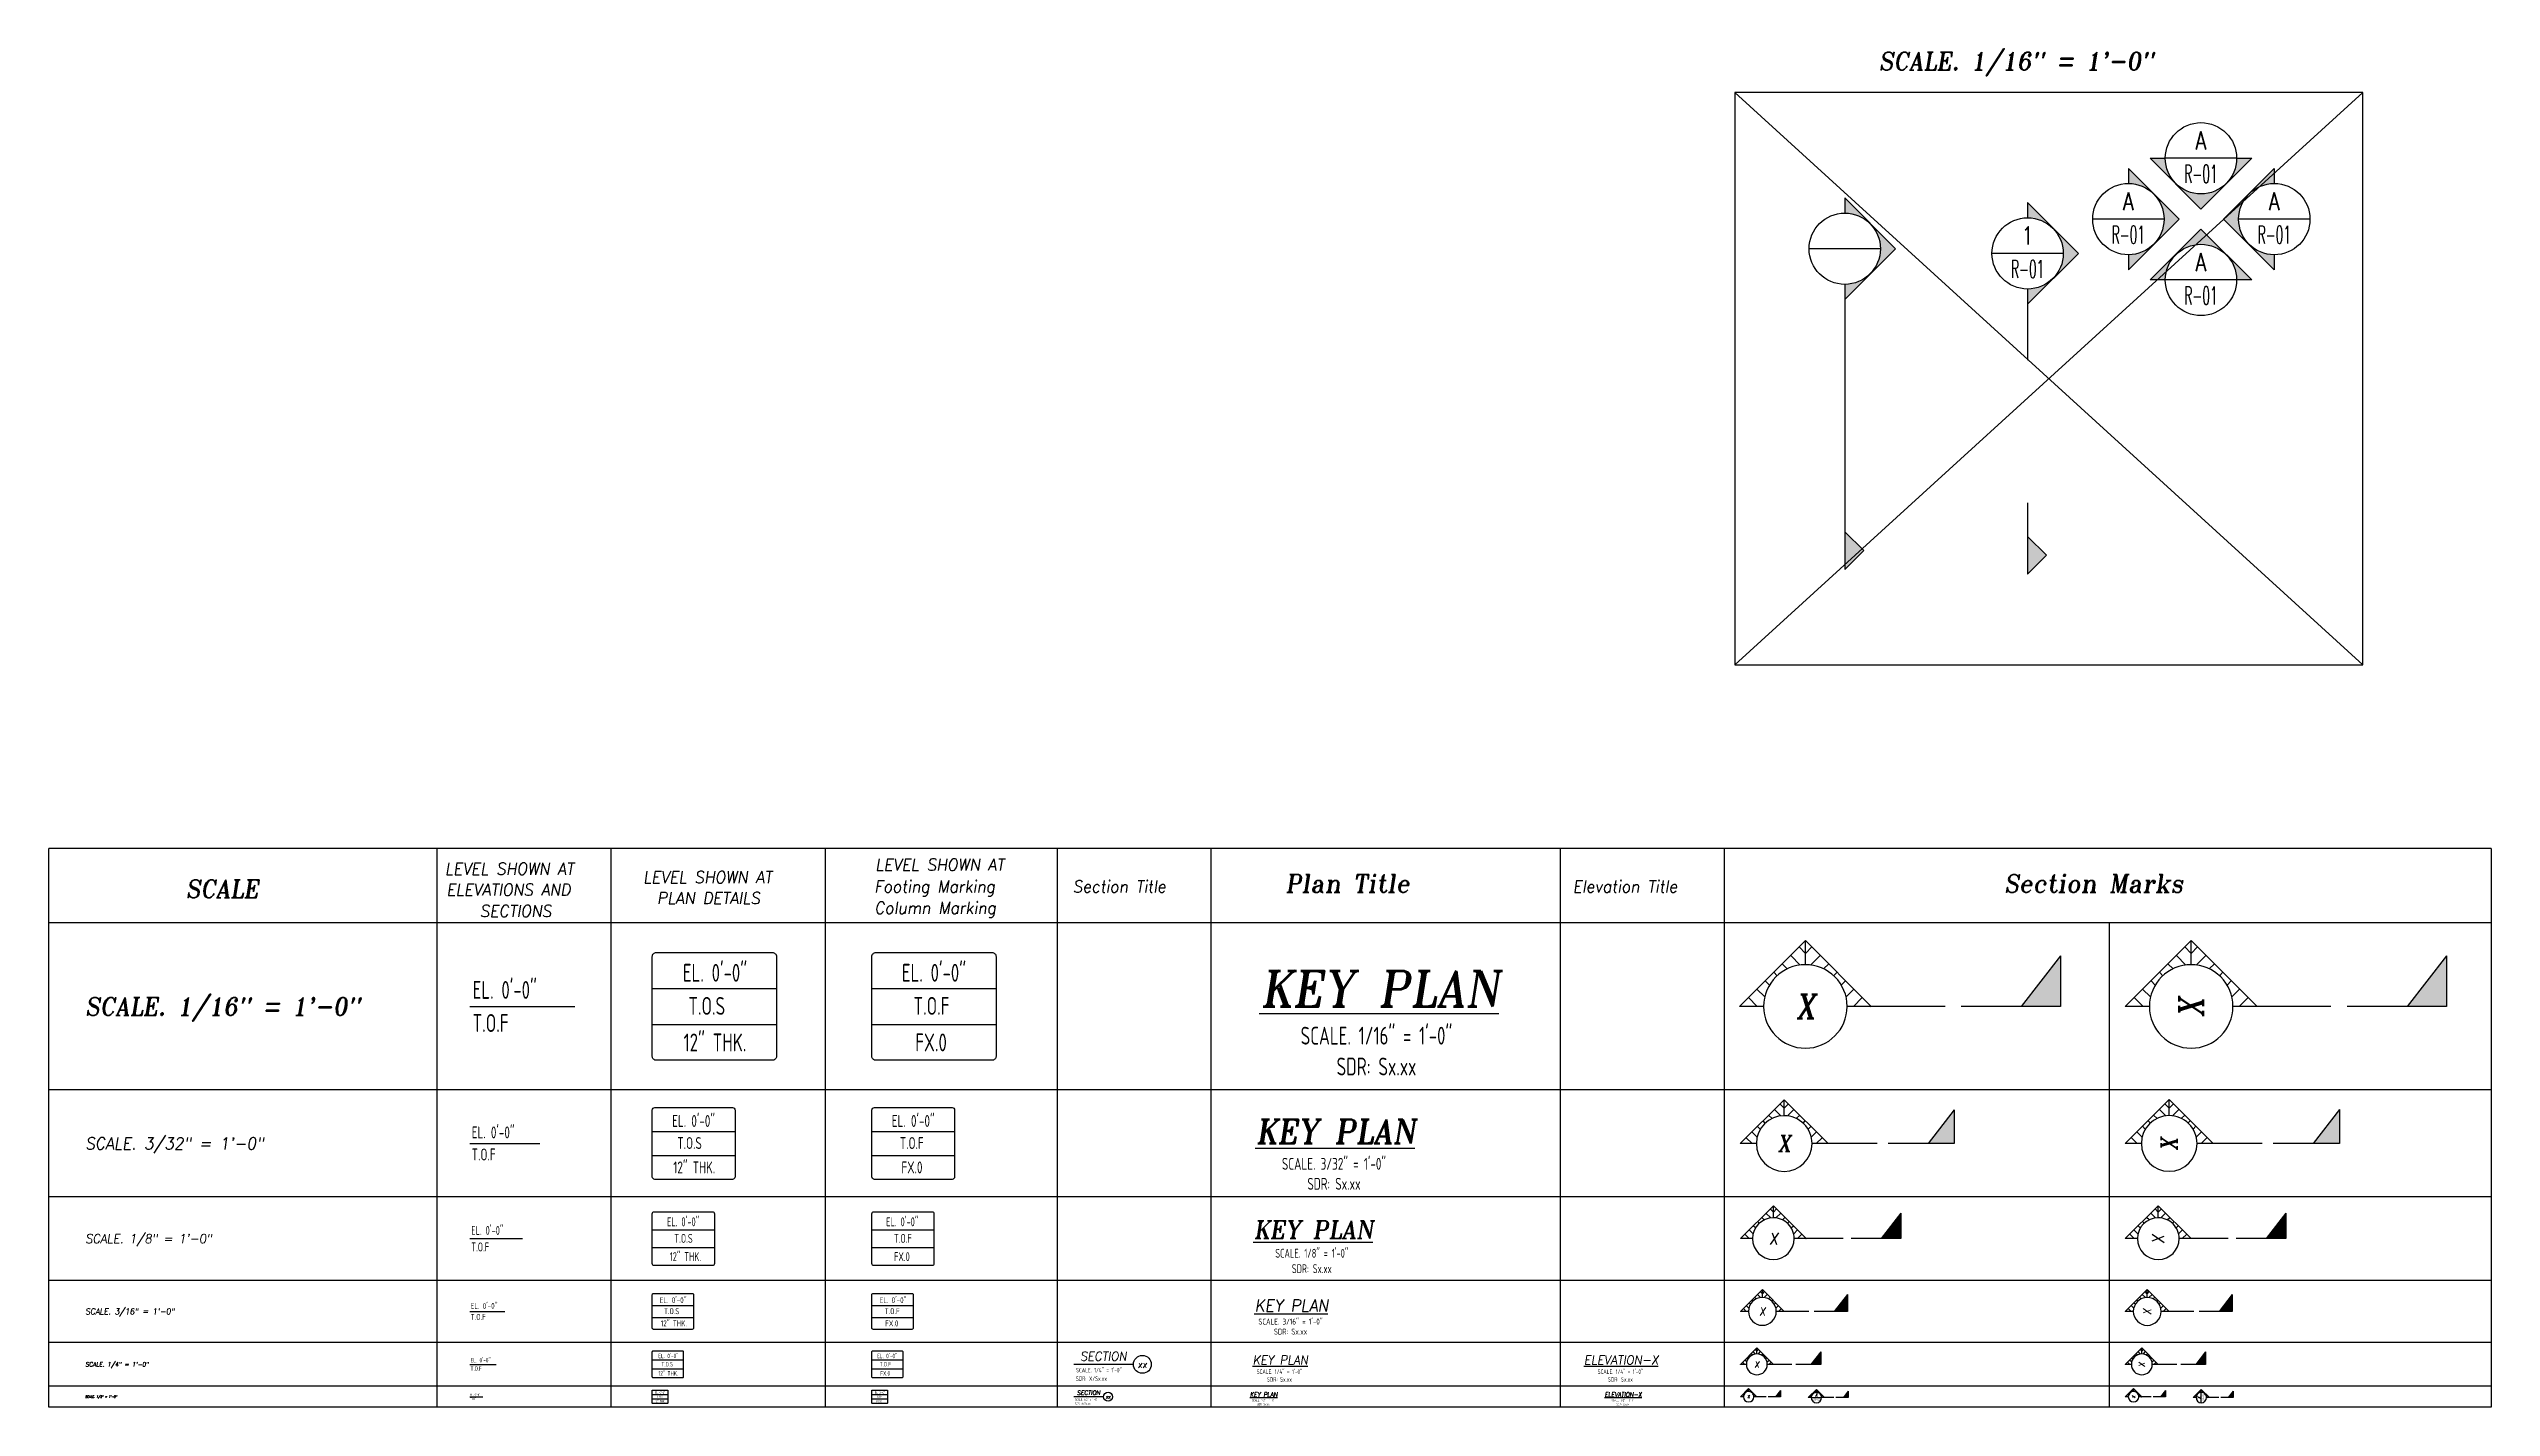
# Model space of a CAD drawing. Header units: inches. Extents: x -3675 to 25720, y -2273 to 5046.
# Drawn here: x -3675 to -1210, y 466 to 1837 of the extents above; entities that cross this region are included whole.
import ezdxf
from ezdxf.enums import TextEntityAlignment as Align

# ---------------------------------------------------------------- set-up
doc = ezdxf.new("R2010")
doc.units = ezdxf.units.IN
doc.header["$LTSCALE"] = 0.025
doc.header["$MEASUREMENT"] = 0
doc.layers.get('0').update_dxf_attribs({"linetype": 'CONTINUOUS'})
doc.layers.get('Defpoints').update_dxf_attribs({"linetype": 'CONTINUOUS'})
for name, color, linetype in [('0-25TEXT', 7, 'CONTINUOUS'), ('0-35TEXT', 3, 'CONTINUOUS'), ('0-50', 10, 'CONTINUOUS'), ('3', 3, 'CONTINUOUS'), ('FOOTING MARK', 3, 'CONTINUOUS'), ('Hgblock', 7, 'CONTINUOUS')]:
    doc.layers.add(name, color=color, linetype=linetype)
doc.styles.add('AR', font='ARCHQUIK.shx', dxfattribs={"width": 0.8})
doc.styles.add('ROMANS', font='romans.shx', dxfattribs={"width": 0.57})
doc.styles.add('ROMANT', font='romant')

msp = doc.modelspace()

# ---------------------------------------------------------------- texts
at = {"color": 7, "linetype": 'Continuous', "style": 'ROMANT', "oblique": 9, "width": 0.95}
for s, height, p in [('SCALE. 1/16" = 1\'-0"', 18, (-1828.22063, 1816.04823)), ('LEVEL SHOWN AT', 12, (-3275.6822, 1003.60802)), ('LEVEL SHOWN AT', 12, (-2841.1721, 1007.74487)), ('SCALE', 18, (-3537.11272, 980.26932)), ('ELEVATIONS AND', 12, (-3274.06662, 982.5044)), ('LEVEL SHOWN AT', 12, (-3075.57947, 995.10721)), ('Footing Marking', 12, (-2842.17569, 985.70511)), ('Section Title', 12, (-2641.89509, 985.70511)), ('Plan Title', 18, (-2427.20308, 985.70511)), ('Elevation Title', 12, (-2137.26922, 985.70511)), ('Section Marks', 18, (-1701.52911, 985.70511)), ('SECTIONS', 12, (-3240.42245, 960.92846)), ('PLAN DETAILS', 12, (-3061.58674, 974.00359)), ('Column Marking', 12, (-2842.17569, 964.17426)), ('SCALE. 1/16" = 1\'-0"', 18, (-3638.62493, 861.55507)), ('SCALE. 3/32" = 1\'-0"', 12, (-3638.62493, 726.25531)), ('SCALE. 1/8" = 1\'-0"', 9, (-3638.62493, 631.58469)), ('SCALE. 3/16" = 1\'-0"', 6, (-3638.62493, 559.63634)), ('SCALE. 1/4" = 1\'-0"', 4.5, (-3638.62493, 506.89447)), ('SCALE. 1/2" = 1\'-0"', 2.25, (-3638.62493, 475.32463))]:
    msp.add_text(s, height=height, dxfattribs=at).set_placement(p)
for s, height, p in [('%%UKEY PLAN', 36, (-2331.71678, 870.55507)), ('%%UKEY PLAN', 24, (-2376.46178, 732.25531)), ('%%UKEY PLAN', 18, (-2398.83428, 636.08469)), ('%%UKEY PLAN', 12, (-2421.20678, 562.63634)), ('%%UKEY PLAN', 9, (-2432.39303, 509.14447)), ('%%UELEVATION-X', 9, (-2088.27576, 509.14447)), ('%%UKEY PLAN', 4.5, (-2449.1724, 476.44963)), ('%%UELEVATION-X', 4.5, (-2086.32652, 476.44963))]:
    msp.add_text(s, height=height, dxfattribs=at).set_placement(p, align=Align.CENTER)
at = {"layer": '0-35TEXT', "style": 'AR'}
for s, height, width, p in [('EL. 0\'-0"', 17.99955, 0.8, (-3003.05234, 895.52911)), ('T.O.S', 17.99955, 0.8, (-3011.36375, 862.0999)), ('12" THK.', 17.99955, 0.8, (-3003.04683, 825.20636)), ('SCALE. 1/16" = 1\'-0"', 17.99955, 0.8, (-2335.37512, 832.03002)), ('SDR: Sx.xx', 17.99955, 0.8, (-2335.37512, 800.91483)), ('EL. 0\'-0"', 11.9997, 0.8, (-3024.69752, 748.90467)), ('12" THK.', 11.9997, 0.8, (-3024.01634, 702.02284)), ('T.O.S', 11.9997, 0.8, (-3028.73436, 726.61853)), ('SCALE. 3/32" = 1\'-0"', 12, 0.8, (-2378.29095, 705.6488)), ('SDR: Sx.xx', 12, 0.8, (-2378.29095, 685.47323)), ('EL. 0\'-0"', 8.999775, 0.8, (-3035.27317, 648.57171)), ('12" THK.', 8.999775, 0.8, (-3032.94239, 613.41033)), ('T.O.S', 8.999775, 0.8, (-3034.82854, 631.8571)), ('SCALE. 1/8" = 1\'-0"', 8.999775, 0.8, (-2400.66345, 616.82216)), ('SDR: Sx.xx', 8.999775, 0.8, (-2400.66345, 601.26457)), ('EL. 0\'-0"', 5.99985, 0.8, (-3045.27015, 570.96102)), ('12" THK.', 5.99985, 0.8, (-3044.61364, 547.5201)), ('T.O.S', 5.99985, 0.8, (-3046.82137, 559.81795)), ('SCALE. 3/16" = 1\'-0"', 6, 0.8, (-2422.12136, 549.33309)), ('SDR: Sx.xx', 6, 0.8, (-2422.12136, 539.2453)), ('EL. 0\'-0"', 4.499887, 0.8, (-3050.11457, 515.38798)), ('12" THK.', 4.499887, 0.8, (-3050.29726, 497.80729)), ('T.O.S', 4.499887, 0.8, (-3051.29915, 507.03067)), ('SCALE. 1/4" = 1\'-0"', 4.4998875, 0.8, (-2433.30761, 499.51321)), ('SDR: Sx.xx', 4.499887, 0.8, (-2433.30761, 491.73441)), ('SCALE. 1/4" = 1\'-0"', 4.4998875, 0.8, (-2089.19035, 499.51321)), ('SDR: Sx.xx', 4.499887, 0.8, (-2089.19035, 491.73441)), ('12" THK.', 2.249944, 0.8, (-3058.51708, 470.78105)), ('EL. 0\'-0"', 2.249944, 0.8, (-3058.42783, 479.57139)), ('T.O.S', 2.249944, 0.8, (-3058.53848, 475.39274)), ('SCALE. 1/2" = 1\'-0"', 2.2499437, 0.8, (-2449.6297, 471.634)), ('SDR: Sx.xx', 2.249944, 0.8, (-2449.6297, 467.74461)), ('SCALE. 1/2" = 1\'-0"', 2.2499437, 0.8, (-2086.78382, 471.634)), ('SDR: Sx.xx', 2.249944, 0.8, (-2086.78382, 467.74461)), ('XX-XX', 2, 0.7, (-1891.13057, 472.6208))]:
    msp.add_text(s, height=height, dxfattribs=dict(at, width=width)).set_placement(p, align=Align.CENTER)
at = {"layer": '0-35TEXT', "style": 'AR', "width": 0.8}
for s, height, p in [('EL. 0\'-0"', 17.99955, (-3247.7178, 878.23385)), ('T.O.F', 17.99955, (-3247.7178, 844.80464)), ('EL. 0\'-0"', 11.9997, (-3248.65205, 737.3745)), ('T.O.F', 11.9997, (-3248.65205, 715.08836)), ('EL. 0\'-0"', 8.999775, (-3249.11917, 639.92408)), ('T.O.F', 8.999775, (-3249.11917, 623.20947)), ('EL. 0\'-0"', 5.99985, (-3249.58629, 565.19594)), ('T.O.F', 5.99985, (-3249.58629, 554.05286)), ('T.O.F', 4.499887, (-3249.81985, 502.70686)), ('EL. 0\'-0"', 4.499887, (-3249.81985, 511.06416)), ('SDR: X/Sx.xx', 4.4998875, (-2638.80465, 492.51269)), ('SCALE. 1/4" = 1\'-0"', 4.4998875, (-2638.61106, 501.06362)), ('T.O.F', 2.249944, (-3250.1702, 473.23083)), ('EL. 0\'-0"', 2.249944, (-3250.1702, 477.40948)), ('SDR: X/Sx.xx', 2.2499437, (-2639.84812, 468.2628)), ('SCALE. 1/2" = 1\'-0"', 2.2499437, (-2639.75132, 472.47087))]:
    msp.add_text(s, height=height, dxfattribs=at).set_placement(p)
at = {"layer": '0-35TEXT', "style": 'AR', "width": 0.7}
msp.add_text('XX-XX', height=2, rotation=90, dxfattribs=at).set_placement((-1499.85598, 475.86224), align=Align.CENTER)
at = {"layer": 'FOOTING MARK', "style": 'AR', "width": 0.8}
for s, height, p in [('EL. 0\'-0"', 17.99955, (-2782.03433, 895.52911)), ('T.O.F', 17.99955, (-2784.55525, 862.0999)), ('FX.0', 17.99955, (-2785.0023, 825.20636)), ('EL. 0\'-0"', 11.9997, (-2803.00857, 748.90467)), ('T.O.F', 11.9997, (-2804.4383, 726.61853)), ('FX.0', 11.9997, (-2804.26391, 702.02284)), ('EL. 0\'-0"', 8.999775, (-2814.05874, 648.57171)), ('T.O.F', 8.999775, (-2813.44215, 631.8571)), ('FX.0', 8.999775, (-2814.40681, 613.41033)), ('EL. 0\'-0"', 5.99985, (-2823.28731, 570.96102)), ('T.O.F', 5.99985, (-2824.2466, 559.81795)), ('FX.0', 5.99985, (-2824.60231, 547.5201)), ('EL. 0\'-0"', 4.499887, (-2829.24736, 515.38798)), ('T.O.F', 4.499887, (-2831.20009, 507.03067)), ('FX.0', 4.499887, (-2831.29824, 497.80729)), ('EL. 0\'-0"', 2.249944, (-2836.55958, 479.57139)), ('T.O.F', 2.249944, (-2837.34999, 475.39274)), ('FX.0', 2.249944, (-2837.44639, 470.78105))]:
    msp.add_text(s, height=height, dxfattribs=at).set_placement(p, align=Align.CENTER)

# ---------------------------------------------------------------- blocks, each defined once
blk = doc.blocks.new('SECT1')
at = {"color": 7, "linetype": 'Continuous'}
blk.add_line((0.627, 0), (-0.627, 0), dxfattribs=at)
blk.add_circle((0.815, 0), 0.188, dxfattribs=at)
at = {"color": 7, "linetype": 'Continuous', "style": 'ROMANT', "oblique": 9, "width": 0.95}
blk.add_text('SECTION', height=0.1875, dxfattribs=at).set_placement((-0.006, 0.077), align=Align.CENTER)
blk.add_attdef('SECT1', text='', height=0.141, dxfattribs=at).set_placement((0.815, 0), align=Align.MIDDLE)
blk = doc.blocks.new('SECTARO')
at = {"linetype": 'Continuous'}
blk.add_line((33.32, 16.99), (20.13, 0), dxfattribs=at)
for p, q in [((33.32, 16.99), (33.32, 0)), ((33.32, 0), (0, 0))]:
    blk.add_line(p, q)
for points in [[(33.32, 0), (33.32, 16.99), (33.32, 0), (20.13, 0)], [(33.32, 16.99), (20.13, 0), (33.32, 0), (33.32, 16.99)]]:
    blk.add_solid(points, dxfattribs=at)
blk = doc.blocks.new('*X3')
at = {"color": 0, "linetype": 'Continuous'}
for p, q in [((-1.108, 0.278), (-1.075, 0.312)), ((-1.081, 0.217), (-1.031, 0.267)), ((-1.013, 0.197), (-0.986, 0.223)), ((-0.96, 0.161), (-0.942, 0.179)), ((-0.92, 0.112), (-0.898, 0.135)), ((-0.895, 0.05), (-0.854, 0.091)), ((-0.856, 0), (-0.81, 0.046)), ((-0.768, 0), (-0.765, 0.002))]:
    blk.add_line(p, q, dxfattribs=at)
blk = doc.blocks.new('*X2')
at = {"color": 0, "linetype": 'Continuous'}
for p, q in [((-1.108, 0.278), (-1.075, 0.312)), ((-0.96, 0.161), (-0.942, 0.179)), ((-0.856, 0), (-0.81, 0.046))]:
    blk.add_line(p, q, dxfattribs=at)
blk = doc.blocks.new('SECTNU')
at = {"linetype": 'Continuous'}
blk.add_line((-24.74, 0), (-32.81, 0), dxfattribs=at)
blk.add_line((0, 0), (-24.74, 0))
at = {"layer": '3'}
for p, q in [((-68.89, 0), (-46.81, 22.07)), ((-60.81, 0), (-68.89, 0))]:
    blk.add_line(p, q, dxfattribs=at)
at = {"layer": '3', "linetype": 'Continuous'}
blk.add_line((-46.81, 14), (-46.81, 22.07), dxfattribs=at)
at = {"layer": '3'}
for points in [[(-46.81, 22.07), (-24.74, 0), (-32.81, 0, 1)], [(-32.81, 0, 0.414214), (-46.81, 14)]]:
    blk.add_lwpolyline(points, format="xyb", dxfattribs=at)
for start, end in [(90, 180), (180, 0)]:
    blk.add_arc((-46.81, 0), 14, start, end, dxfattribs=at)
at = {"linetype": 'Continuous', "xscale": -64, "yscale": 64, "zscale": 64, "rotation": 359.9999999999999}
blk.add_blockref('*X3', (-117.73, 0), dxfattribs=at)
at = {"linetype": 'Continuous', "xscale": 64, "yscale": 64, "zscale": 64}
for name in ['*X3', '*X2']:
    blk.add_blockref(name, (24.1, 0), dxfattribs=at)
at = {"linetype": 'Continuous', "style": 'ROMANT', "oblique": 9, "width": 0.9}
blk.add_attdef('NO', text='', height=8, dxfattribs=at).set_placement((-46.81, 0), align=Align.MIDDLE)
blk = doc.blocks.new('section_elevation_mark1')
at = {"layer": 'Hgblock'}
for points in [[(0, 0.356), (0, 0.25, -0.414214), (0.25, 0, -0.414214), (0, -0.25), (0, -0.356), (0.356, 0)], [(0, -1.985), (0, -2.25), (0.133, -2.117)]]:
    blk.add_hatch(color=7, dxfattribs=at).paths.add_polyline_path(points)
at = {"layer": 'Hgblock', "color": 7}
for p, q in [((0.25, 0), (-0.25, 0)), ((0, -0.25), (0, -2.25)), ((0, -0.25), (0, -0.75)), ((0, -1.75), (0, -2.25))]:
    blk.add_line(p, q, dxfattribs=at)
for points in [[(0, -0.25), (0, -0.356), (0.356, 0), (0, 0.356), (0, 0.25)], [(0, -2.25), (0.133, -2.117), (0, -1.985)]]:
    blk.add_lwpolyline(points, dxfattribs=at)
blk.add_circle((0, 0), 0.25, dxfattribs=at)
at = {"layer": 'Hgblock', "color": 3, "style": 'ROMANS'}
for tag, width, p in [('NO', 0.8, (0, 0.125)), ('DWG', 0.5, (0, -0.109))]:
    blk.add_attdef(tag, text='', height=0.125, dxfattribs=dict(at, width=width)).set_placement(p, align=Align.MIDDLE_CENTER)
blk = doc.blocks.new('*U40')
at = {"layer": 'Hgblock'}
for points in [[(0, 0.356), (0, 0.25, -0.414214), (0.25, 0, -0.414214), (0, -0.25), (0, -0.356), (0.356, 0)], [(0, -1.985), (0, -2.25), (0.133, -2.117)]]:
    blk.add_hatch(color=7, dxfattribs=at).paths.add_polyline_path(points)
at = {"layer": 'Hgblock', "color": 7}
for p, q in [((0.25, 0), (-0.25, 0)), ((0, -0.25), (0, -0.75)), ((0, -1.75), (0, -2.25))]:
    blk.add_line(p, q, dxfattribs=at)
for points in [[(0, -0.25), (0, -0.356), (0.356, 0), (0, 0.356), (0, 0.25)], [(0, -2.25), (0.133, -2.117), (0, -1.985)]]:
    blk.add_lwpolyline(points, dxfattribs=at)
blk.add_circle((0, 0), 0.25, dxfattribs=at)
at = {"layer": 'Hgblock', "color": 3, "style": 'ROMANS'}
for tag, width, p in [('NO', 0.8, (0, 0.125)), ('DWG', 0.5, (0, -0.109))]:
    blk.add_attdef(tag, text='', height=0.125, dxfattribs=dict(at, width=width)).set_placement(p, align=Align.MIDDLE_CENTER)
blk = doc.blocks.new('*U36')
at = {"layer": 'Hgblock'}
blk.add_hatch(color=7, dxfattribs=at).paths.add_polyline_path([(0, 0.356), (0, 0.25, -0.414214), (0.25, 0, -0.414214), (0, -0.25), (0, -0.356), (0.356, 0)])
at = {"layer": 'Hgblock', "color": 7}
blk.add_line((0.25, 0), (-0.25, 0), dxfattribs=at)
blk.add_lwpolyline([(0, -0.25), (0, -0.356), (0.356, 0), (0, 0.356), (0, 0.25)], dxfattribs=at)
blk.add_circle((0, 0), 0.25, dxfattribs=at)
at = {"layer": 'Hgblock', "color": 3, "style": 'ROMANS'}
for tag, width, p in [('NO', 0.8, (0, 0.125)), ('DWG', 0.5, (0, -0.109))]:
    blk.add_attdef(tag, text='', height=0.125, dxfattribs=dict(at, width=width)).set_placement(p, align=Align.MIDDLE_CENTER)
blk = doc.blocks.new('*U37')
at = {"layer": 'Hgblock'}
blk.add_hatch(color=7, dxfattribs=at).paths.add_polyline_path([(0, 0.356), (0, 0.25, 0.414214), (-0.25, 0, 0.414214), (0, -0.25), (0, -0.356), (-0.356, 0)])
at = {"layer": 'Hgblock', "color": 7}
blk.add_line((0.25, 0), (-0.25, 0), dxfattribs=at)
blk.add_lwpolyline([(0, -0.25), (0, -0.356), (-0.356, 0), (0, 0.356), (0, 0.25)], dxfattribs=at)
blk.add_circle((0, 0), 0.25, dxfattribs=at)
at = {"layer": 'Hgblock', "color": 3, "style": 'ROMANS'}
for tag, width, p in [('NO', 0.8, (0, 0.125)), ('DWG', 0.5, (0, -0.109))]:
    blk.add_attdef(tag, text='', height=0.125, dxfattribs=dict(at, width=width)).set_placement(p, align=Align.MIDDLE_CENTER)
blk = doc.blocks.new('*U38')
at = {"layer": 'Hgblock'}
blk.add_hatch(color=7, dxfattribs=at).paths.add_polyline_path([(-0.356, 0), (-0.25, 0, 0.414214), (0, -0.25, 0.414214), (0.25, 0), (0.356, 0), (0, -0.356)])
at = {"layer": 'Hgblock', "color": 7}
blk.add_line((0.25, 0), (-0.25, 0), dxfattribs=at)
blk.add_lwpolyline([(0.25, 0), (0.356, 0), (0, -0.356), (-0.356, 0), (-0.25, 0)], dxfattribs=at)
blk.add_circle((0, 0), 0.25, dxfattribs=at)
at = {"layer": 'Hgblock', "color": 3, "style": 'ROMANS'}
for tag, width, p in [('NO', 0.8, (0, 0.125)), ('DWG', 0.5, (0, -0.109))]:
    blk.add_attdef(tag, text='', height=0.125, dxfattribs=dict(at, width=width)).set_placement(p, align=Align.MIDDLE_CENTER)
blk = doc.blocks.new('*U39')
at = {"layer": 'Hgblock'}
blk.add_hatch(color=7, dxfattribs=at).paths.add_polyline_path([(0.356, 0), (0.25, 0, 0.414214), (0, 0.25, 0.414214), (-0.25, 0), (-0.356, 0), (0, 0.356)])
at = {"layer": 'Hgblock', "color": 7}
blk.add_line((0.25, 0), (-0.25, 0), dxfattribs=at)
blk.add_lwpolyline([(-0.25, 0), (-0.356, 0), (0, 0.356), (0.356, 0), (0.25, 0)], dxfattribs=at)
blk.add_circle((0, 0), 0.25, dxfattribs=at)
at = {"layer": 'Hgblock', "color": 3, "style": 'ROMANS'}
for tag, width, p in [('NO', 0.8, (0, 0.125)), ('DWG', 0.5, (0, -0.109))]:
    blk.add_attdef(tag, text='', height=0.125, dxfattribs=dict(at, width=width)).set_placement(p, align=Align.MIDDLE_CENTER)

# ---------------------------------------------------------------- linework, layer by layer
at = {"color": 8}
for p, q in [((-3675.45686, 465.92747), (-3675.45686, 1029.94747)), ((-1210.26351, 1029.94747), (-3675.45686, 1029.94747)), ((-3283.62237, 465.92747), (-3283.62237, 1029.94747)), ((-3108.34336, 1029.94747), (-3108.34336, 465.92747)), ((-2891.99569, 1029.94747), (-2891.99569, 465.92747)), ((-2657.58832, 1029.94747), (-2657.58832, 465.92747)), ((-2502.70757, 1029.94747), (-2502.70757, 465.92747)), ((-2149.96881, 1029.94747), (-2149.96881, 465.92747)), ((-1984.3106, 1029.94747), (-1984.3106, 465.92747)), ((-1210.26351, 1029.94747), (-1210.26351, 465.92747)), ((-1210.26351, 954.81334), (-3675.45686, 954.81334)), ((-1595.75057, 954.81334), (-1595.75057, 465.92747)), ((-1210.26351, 786.29679), (-3675.45686, 786.29679)), ((-1210.26351, 678.21383), (-3675.45686, 678.21383)), ((-1210.26351, 593.95555), (-3675.45686, 593.95555)), ((-1210.26351, 531.31713), (-3675.45686, 531.31713)), ((-1210.26351, 486.9718), (-3675.45686, 486.9718)), ((-1210.26351, 465.92747), (-3675.45686, 465.92747))]:
    msp.add_line(p, q, dxfattribs=at)
msp.add_lwpolyline([(-1339.94369, 1793.48766), (-1973.64302, 1793.48766), (-1973.64302, 1215.64206), (-1339.94369, 1215.64206)], close=True)
for points in [[(-1973.64302, 1215.64206), (-1339.94369, 1793.48766)], [(-1339.94369, 1215.64206), (-1973.64302, 1793.48766)]]:
    msp.add_lwpolyline(points)
at = {"layer": '0-50'}
for p, q in [((-3066.38866, 888.6934), (-2941.07074, 888.6934)), ((-3250.52054, 870.55507), (-3144.52528, 870.55507)), ((-3066.38866, 852.41674), (-2941.07074, 852.41674)), ((-3066.38866, 744.34753), (-2982.84338, 744.34753)), ((-3250.52054, 732.25531), (-3179.85704, 732.25531)), ((-3066.38866, 720.16309), (-2982.84338, 720.16309)), ((-3066.38866, 645.15385), (-3003.7297, 645.15385)), ((-3250.52054, 636.08469), (-3197.52291, 636.08469)), ((-3066.38866, 627.01552), (-3003.7297, 627.01552)), ((-3066.38866, 568.68245), (-3024.61602, 568.68245)), ((-3250.52054, 562.63634), (-3215.18879, 562.63634)), ((-3066.38866, 556.59023), (-3024.61602, 556.59023)), ((-3250.52054, 509.14447), (-3224.02172, 509.14447)), ((-3066.38866, 513.67905), (-3035.05918, 513.67905)), ((-3066.38866, 504.60988), (-3035.05918, 504.60988)), ((-3250.52054, 476.44963), (-3237.42162, 476.44963)), ((-3066.38866, 478.71693), (-3050.72392, 478.71693)), ((-3066.38866, 474.18234), (-3050.72392, 474.18234))]:
    msp.add_line(p, q, dxfattribs=at)
for points in [[(-3062.38866, 924.97005), (-2945.07074, 924.97005, -0.4142135624), (-2941.07074, 920.97005), (-2941.07074, 820.14008, -0.4142135624), (-2945.07074, 816.14008), (-3062.38866, 816.14008, -0.4142135624), (-3066.38866, 820.14008), (-3066.38866, 920.97005, -0.4142135624)], [(-3063.72199, 768.53197), (-2985.51004, 768.53197, -0.4142135624), (-2982.84338, 765.8653), (-2982.84338, 698.64532, -0.4142135624), (-2985.51004, 695.97865), (-3063.72199, 695.97865, -0.4142135624), (-3066.38866, 698.64532), (-3066.38866, 765.8653, -0.4142135624)], [(-3064.38866, 663.29218), (-3005.7297, 663.29218, -0.4142135624), (-3003.7297, 661.29218), (-3003.7297, 610.87719, -0.4142135624), (-3005.7297, 608.87719), (-3064.38866, 608.87719, -0.4142135624), (-3066.38866, 610.87719), (-3066.38866, 661.29218, -0.4142135624)], [(-3065.05532, 580.77467), (-3025.94935, 580.77467, -0.4142135624), (-3024.61602, 579.44133), (-3024.61602, 545.83134, -0.4142135624), (-3025.94935, 544.49801), (-3065.05532, 544.49801, -0.4142135624), (-3066.38866, 545.83134), (-3066.38866, 579.44133, -0.4142135624)], [(-3065.38866, 522.74821), (-3036.05918, 522.74821, -0.4142135624), (-3035.05918, 521.74821), (-3035.05918, 496.54072, -0.4142135624), (-3036.05918, 495.54072), (-3065.38866, 495.54072, -0.4142135624), (-3066.38866, 496.54072), (-3066.38866, 521.74821, -0.4142135624)], [(-3065.88866, 483.25151), (-3051.22392, 483.25151, -0.4142135624), (-3050.72392, 482.75151), (-3050.72392, 470.14776, -0.4142135624), (-3051.22392, 469.64776), (-3065.88866, 469.64776, -0.4142135624), (-3066.38866, 470.14776), (-3066.38866, 482.75151, -0.4142135624)]]:
    msp.add_lwpolyline(points, format="xyb", close=True, dxfattribs=at)
at = {"layer": 'Defpoints'}
for points in [[(-1896.63577, 475.62655), (-1886.09675, 475.62655)], [(-1502.86173, 470.35703), (-1502.86173, 480.89606)]]:
    msp.add_lwpolyline(points, dxfattribs=at)
at = {"layer": 'FOOTING MARK', "color": 1}
for p, q in [((-2844.6997, 888.6934), (-2719.38178, 888.6934)), ((-2844.6997, 852.41674), (-2719.38178, 852.41674)), ((-2844.6997, 744.34753), (-2761.15442, 744.34753)), ((-2844.6997, 720.16309), (-2761.15442, 720.16309)), ((-2844.6997, 645.15385), (-2782.04074, 645.15385)), ((-2844.6997, 627.01552), (-2782.04074, 627.01552)), ((-2844.6997, 568.68245), (-2802.92706, 568.68245)), ((-2844.6997, 556.59023), (-2802.92706, 556.59023)), ((-2844.6997, 513.67905), (-2813.37022, 513.67905)), ((-2844.6997, 504.60988), (-2813.37022, 504.60988)), ((-2844.6997, 478.71693), (-2829.03496, 478.71693)), ((-2844.6997, 474.18234), (-2829.03496, 474.18234))]:
    msp.add_line(p, q, dxfattribs=at)
for points in [[(-2840.6997, 924.97005), (-2723.38178, 924.97005, -0.4142135624), (-2719.38178, 920.97005), (-2719.38178, 820.14008, -0.4142135624), (-2723.38178, 816.14008), (-2840.6997, 816.14008, -0.4142135624), (-2844.6997, 820.14008), (-2844.6997, 920.97005, -0.4142135624)], [(-2842.03303, 768.53197), (-2763.82109, 768.53197, -0.4142135624), (-2761.15442, 765.8653), (-2761.15442, 698.64532, -0.4142135624), (-2763.82109, 695.97865), (-2842.03303, 695.97865, -0.4142135624), (-2844.6997, 698.64532), (-2844.6997, 765.8653, -0.4142135624)], [(-2842.6997, 663.29218), (-2784.04074, 663.29218, -0.4142135624), (-2782.04074, 661.29218), (-2782.04074, 610.87719, -0.4142135624), (-2784.04074, 608.87719), (-2842.6997, 608.87719, -0.4142135624), (-2844.6997, 610.87719), (-2844.6997, 661.29218, -0.4142135624)], [(-2843.36637, 580.77467), (-2804.26039, 580.77467, -0.4142135624), (-2802.92706, 579.44133), (-2802.92706, 545.83134, -0.4142135624), (-2804.26039, 544.49801), (-2843.36637, 544.49801, -0.4142135624), (-2844.6997, 545.83134), (-2844.6997, 579.44133, -0.4142135624)], [(-2843.6997, 522.74821), (-2814.37022, 522.74821, -0.4142135624), (-2813.37022, 521.74821), (-2813.37022, 496.54072, -0.4142135624), (-2814.37022, 495.54072), (-2843.6997, 495.54072, -0.4142135624), (-2844.6997, 496.54072), (-2844.6997, 521.74821, -0.4142135624)], [(-2844.1997, 483.25151), (-2829.53496, 483.25151, -0.4142135624), (-2829.03496, 482.75151), (-2829.03496, 470.14776, -0.4142135624), (-2829.53496, 469.64776), (-2844.1997, 469.64776, -0.4142135624), (-2844.6997, 470.14776), (-2844.6997, 482.75151, -0.4142135624)]]:
    msp.add_lwpolyline(points, format="xyb", close=True, dxfattribs=at)

# ---------------------------------------------------------------- block references
for p, xscale, yscale, zscale in [((-1761.49316, 870.55507), 3.01115058704454, 3.01115058704454, 3.01115058704454), ((-1829.89567, 732.10732), 2.00743372469636, 2.00743372469636, 2.00743372469636), ((-1864.31889, 636.08468), 1.50557529352227, 1.50557529352227, 1.50557529352227), ((-1898.8901, 562.63633), 1.00371686234818, 1.00371686234818, 1.00371686234818), ((-1916.1757, 509.14446), 0.752787646761135, 0.752787646761135, 0.752787646761135), ((-1942.10411, 476.44963), 0.3763938233805675, 0.3763938233805675, 0.3763938233805675)]:
    msp.add_blockref('SECTNU', p, dxfattribs=dict(xscale=xscale, yscale=yscale, zscale=zscale)).add_auto_attribs({'NO': 'X'})
ref = msp.add_blockref('SECTNU', (-1372.10072, 870.55507), dxfattribs=dict(xscale=3.01115058704454, yscale=3.01115058704454, zscale=3.01115058704454))
ref.add_attrib('NO', 'X', dxfattribs={"linetype": 'Continuous', "height": 24.0892, "rotation": 90, "style": 'ROMANT', "oblique": 9, "width": 0.9}).set_placement((-1513.06079, 869.04698), align=Align.MIDDLE)
for p, xscale, yscale, zscale in [((-1745.15939, 870.55505), 3.01115058704454, 3.01115058704454, 3.01115058704454), ((-1355.76695, 870.55505), 3.01115058704454, 3.01115058704454, 3.01115058704454), ((-1819.00649, 732.10731), 2.00743372469636, 2.00743372469636, 2.00743372469636), ((-1430.39097, 732.2183), 2.00743372469636, 2.00743372469636, 2.00743372469636), ((-1856.15201, 636.08467), 1.50557529352227, 1.50557529352227, 1.50557529352227), ((-1467.64746, 636.0847), 1.50557529352227, 1.50557529352227, 1.50557529352227), ((-1893.44551, 562.63633), 1.00371686234818, 1.00371686234818, 1.00371686234818), ((-1504.97797, 562.59935), 1.00371686234818, 1.00371686234818, 1.00371686234818), ((-1912.09226, 509.14446), 0.752787646761135, 0.752787646761135, 0.752787646761135), ((-1523.58772, 509.14447), 0.752787646761135, 0.752787646761135, 0.752787646761135), ((-1940.06239, 476.44963), 0.3763938233805675, 0.3763938233805675, 0.3763938233805675), ((-1871.70453, 475.62655), 0.3763938233805675, 0.3763938233805675, 0.3763938233805675), ((-1551.55785, 476.44963), 0.3763938233805675, 0.3763938233805675, 0.3763938233805675), ((-1483.2, 475.62655), 0.3763938233805675, 0.3763938233805675, 0.3763938233805675)]:
    msp.add_blockref('SECTARO', p, dxfattribs=dict(xscale=xscale, yscale=yscale, zscale=zscale))
ref = msp.add_blockref('SECTNU', (-1441.28015, 732.21831), dxfattribs=dict(xscale=2.00743372469636, yscale=2.00743372469636, zscale=2.00743372469636))
ref.add_attrib('NO', 'X', dxfattribs={"linetype": 'Continuous', "height": 16.05947, "rotation": 90, "style": 'ROMANT', "oblique": 9, "width": 0.9}).set_placement((-1535.25353, 731.21292), align=Align.MIDDLE)
ref = msp.add_blockref('SECTNU', (-1475.81434, 636.08471), dxfattribs=dict(xscale=1.50557529352227, yscale=1.50557529352227, zscale=1.50557529352227))
ref.add_attrib('NO', 'X', dxfattribs={"linetype": 'Continuous', "height": 12.0446, "rotation": 90, "style": 'ROMANT', "oblique": 9, "width": 0.9}).set_placement((-1546.29438, 635.33066), align=Align.MIDDLE)
ref = msp.add_blockref('SECTNU', (-1510.42256, 562.59935), dxfattribs=dict(xscale=1.00371686234818, yscale=1.00371686234818, zscale=1.00371686234818))
ref.add_attrib('NO', 'X', dxfattribs={"linetype": 'Continuous', "height": 8.02973, "rotation": 90, "style": 'ROMANT', "oblique": 9, "width": 0.9}).set_placement((-1557.40925, 562.09666), align=Align.MIDDLE)
ref = msp.add_blockref('SECTNU', (-1527.67116, 509.14448), dxfattribs=dict(xscale=0.752787646761135, yscale=0.752787646761135, zscale=0.752787646761135))
ref.add_attrib('NO', 'X', dxfattribs={"linetype": 'Continuous', "height": 6.0223, "rotation": 90, "style": 'ROMANT', "oblique": 9, "width": 0.9}).set_placement((-1562.91118, 508.76745), align=Align.MIDDLE)
ref = msp.add_blockref('SECTNU', (-1873.74625, 475.62655), dxfattribs=dict(xscale=0.3763938233805675, yscale=0.3763938233805675, zscale=0.3763938233805675))
ref.add_attrib('NO', 'X', dxfattribs={"linetype": 'Continuous', "height": 3.01115, "style": 'ROMANT', "oblique": 9, "width": 0.9}).set_placement((-1891.36626, 478.25801), align=Align.MIDDLE)
ref = msp.add_blockref('SECTNU', (-1553.59957, 476.44963), dxfattribs=dict(xscale=0.3763938233805675, yscale=0.3763938233805675, zscale=0.3763938233805675))
ref.add_attrib('NO', 'X', dxfattribs={"linetype": 'Continuous', "height": 3.01115, "rotation": 90, "style": 'ROMANT', "oblique": 9, "width": 0.9}).set_placement((-1571.21958, 476.26112), align=Align.MIDDLE)
ref = msp.add_blockref('SECTNU', (-1485.24172, 475.62655), dxfattribs=dict(xscale=0.3763938233805675, yscale=0.3763938233805675, zscale=0.3763938233805675))
ref.add_attrib('NO', 'X', dxfattribs={"linetype": 'Continuous', "height": 3.01115, "rotation": 90, "style": 'ROMANT', "oblique": 9, "width": 0.9}).set_placement((-1505.1993, 475.43804), align=Align.MIDDLE)
at = {"layer": '0-25TEXT'}
for p, xscale, yscale, zscale in [((-2610.7943, 509.14447), 48, 48, 48), ((-2625.84294, 476.44963), 24, 24, 24)]:
    msp.add_blockref('SECT1', p, dxfattribs=dict(at, xscale=xscale, yscale=yscale, zscale=zscale)).add_auto_attribs({'SECT1': 'xx'})
at = {"layer": 'Hgblock'}
for name, p, xscale, yscale, zscale, values in [('*U38', (-1503.15122, 1726.9613), 144.0262069888196, 144.0262069888196, 144.0262069888196, {'NO': 'A', 'DWG': 'R-01'}), ('*U36', (-1576.45588, 1665.52256), 144.0262069888196, 144.0262069888196, 144.0262069888196, {'NO': 'A', 'DWG': 'R-01'}), ('*U37', (-1429.15364, 1665.52256), 144.0262069888196, 144.0262069888196, 144.0262069888196, {'NO': 'A', 'DWG': 'R-01'}), ('*U40', (-1678.14386, 1630.91214), 143.95392, 143.95392, 143.95392, {'NO': '1', 'DWG': 'R-01'}), ('*U39', (-1503.15122, 1604.08383), 144.0262069888196, 144.0262069888196, 144.0262069888196, {'NO': 'A', 'DWG': 'R-01'})]:
    msp.add_blockref(name, p, dxfattribs=dict(at, xscale=xscale, yscale=yscale, zscale=zscale)).add_auto_attribs(values)
at = {"layer": 'Hgblock', "xscale": 143.95392, "yscale": 143.95392, "zscale": 143.95392}
msp.add_blockref('section_elevation_mark1', (-1862.73657, 1635.62622), dxfattribs=at)

msp.set_redraw_order([(e.dxf.handle, doc.entitydb.next_handle()) for e in msp.query("TEXT MTEXT ATTDEF DIMENSION ARC_DIMENSION")])  # texts and dimensions are drawn at this point

doc.saveas('drawing.dxf')
